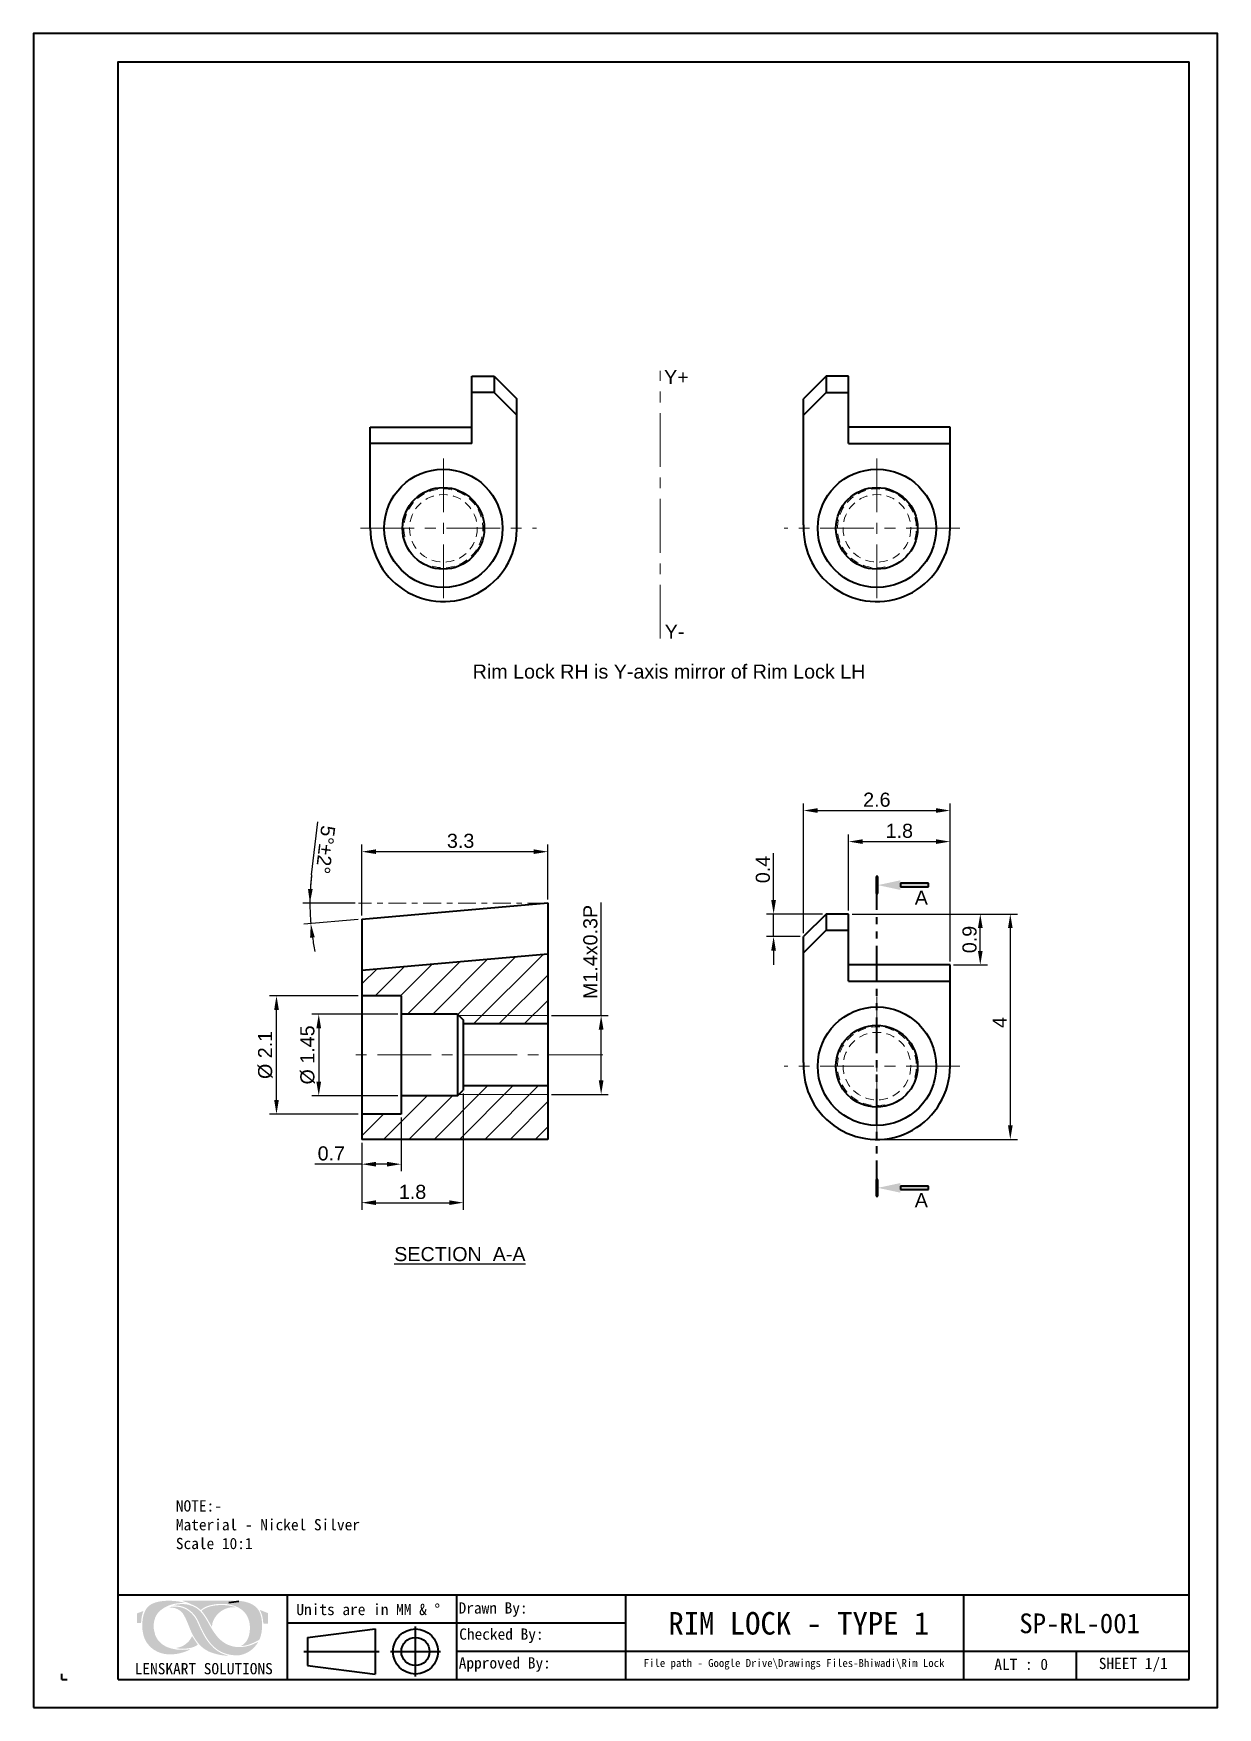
# Model space of a CAD drawing. Header units: millimetres. Extents: x 219 to 785, y 160 to 284.
# Drawn here: x 659.41 to 680.41, y 225.77 to 255.47 of the extents above; entities that cross this region are included whole.
import ezdxf
from ezdxf.enums import TextEntityAlignment as Align

# ---------------------------------------------------------------- set-up
doc = ezdxf.new("R2010")
doc.units = ezdxf.units.MM
for name, pattern in [('CENTER', [50.8, 31.75, -6.35, 6.35, -6.35]), ('HIDDEN', [0.075, 0.05, -0.025]), ('PHANTOM', [63.5, 31.75, -6.35, 6.35, -6.35, 6.35, -6.35])]:
    doc.linetypes.add(name, pattern=pattern)
doc.layers.get('0').update_dxf_attribs({"lineweight": 35})
for name, color, linetype, lineweight in [('Center line', 2, 'CENTER', 18), ('Dimension', 3, 'Continuous', 18), ('Hatch', 6, 'Continuous', 18), ('hidden line', 1, 'HIDDEN', 15), ('Section', 6, 'PHANTOM', 35), ('Text', 4, 'Continuous', 25), ('绘图层', 7, 'Continuous', 13)]:
    doc.layers.add(name, color=color, linetype=linetype, lineweight=lineweight)
doc.layers.add('图框-线条', color=7, linetype='Continuous')
doc.styles.get("Standard").update_dxf_attribs({"font": 'arial.ttf'})
doc.styles.add('宋体', font='SimSun.ttf')
doc.styles.add('样式 1', font='romant.shx')
doc.dimstyles.new('ISO-25', dxfattribs={"dimtxt": 2.5, "dimasz": 2.5, "dimexe": 1.25, "dimexo": 0.625, "dimtad": 1, "dimtxsty": 'Standard', "dimcen": 2.5, "dimadec": 0, "dimazin": 0, "dimtfac": 1, "dimtmove": 0, "dimatfit": 3, "dimfxl": 1, "dimarcsym": 0})
doc.dimstyles.new('ISO-25$0', dxfattribs={"dimtxt": 2.5, "dimasz": 2.5, "dimexe": 0.5, "dimexo": 1, "dimgap": 1, "dimtad": 0, "dimtih": 1, "dimtoh": 1, "dimdec": 1, "dimzin": 10, "dimdsep": 46, "dimlunit": 6, "dimtxsty": '样式 1', "dimcen": 0, "dimclrd": 256, "dimclre": 256, "dimclrt": 7, "dimazin": 0, "dimtfac": 1, "dimtdec": 1, "dimtofl": 0, "dimtmove": 0, "dimatfit": 0, "dimfxl": 1, "dimtolj": 1, "dimtzin": 10, "dimarcsym": 0})

msp = doc.modelspace()

# ---------------------------------------------------------------- texts
at = {"layer": 'Text'}
for s, p in [('Y+', (670.812, 249.375)), ('Y-', (670.779, 244.859)), ('Rim Lock RH is Y-axis mirror of Rim Lock LH', (670.681, 244.151)), ('A', (675.156, 240.14)), ('A', (675.156, 234.772))]:
    msp.add_text(s, height=0.25, dxfattribs=at).set_placement(p, align=Align.MIDDLE_CENTER)
at = {"layer": 'Text', "insert": (668.136, 233.941), "char_height": 0.25, "width": 4.46626, "attachment_point": 3, "line_spacing_factor": 0.9}
msp.add_mtext('{\\LSECTION  A-A}', dxfattribs=at)
at = {"layer": '绘图层', "color": 7, "linetype": 'ByBlock', "lineweight": 9, "attachment_point": 5, "style": '宋体'}
for s, insert, char_height, width in [('\\pxql;{\\fNSimSun|b0|i0|c0|p49;NOTE:-\\PMaterial - Nickel Silver\\PScale 10:1}', (663.915, 229.013), 0.2, 3.96086), ('\\pxql;{\\fNSimSun|b0|i0|c0|p49;Units are in MM & %%D}', (665.599, 227.509), 0.2, 3.05443), ('\\pxql;{\\fNSimSun|b0|i0|c0|p49;Drawn By: }', (668.476, 227.509), 0.2, 3.05443), ('\\pxqc;{\\fNSimSun|b0|i0|c0|p49;RIM LOCK - TYPE 1}', (672.983, 227.262), 0.4, 5.26635), ('{\\fNSimSun|b0|i0|c0|p49;SP-RL-001}', (677.964, 227.262), 0.35, 4.64697), ('\\pxql;{\\fNSimSun|b0|i0|c0|p49;Checked By: }', (668.105, 227.045), 0.2, 2.29015), ('\\pxql;{\\fNSimSun|b0|i0|c0|p49;Approved By:}', (668.097, 226.534), 0.2, 2.29015), ('\\pxql;{\\fNSimSun|b0|i0|c0|p49;File path - Google Drive\\\\Drawings Files-Bhiwadi\\\\Rim Lock}', (674.727, 226.538), 0.14, 8.989), ('{\\fNSimSun|b0|i0|c0|p49;ALT : 0}', (676.927, 226.537), 0.2, 1.72791), ('{\\fNSimSun|b0|i0|c0|p49;SHEET 1/1}', (678.915, 226.529), 0.2, 1.72791), ('{\\fSimSun|b0|i0|c134|p2;LENSKART SOLUTIONS}', (662.429, 226.459), 0.2, 5.89745)]:
    msp.add_mtext(s, dxfattribs=dict(at, insert=insert, char_height=char_height, width=width))

# ---------------------------------------------------------------- blocks, each defined once
blk = doc.blocks.new('*D96')
at = {"layer": 'Defpoints', "color": 0, "transparency": 16777216}
for p in [(673.867, 239.849), (674.365, 235.85), (676.734, 235.85)]:
    blk.add_point(p, dxfattribs=at)
at = {"layer": 'Dimension', "color": 0, "lineweight": -2, "transparency": 16777216}
for p, q in [((673.929, 239.849), (676.859, 239.849)), ((676.734, 239.599), (676.734, 236.1)), ((674.428, 235.85), (676.859, 235.85))]:
    blk.add_line(p, q, dxfattribs=at)
at = {"layer": 'Dimension', "color": 0, "transparency": 16777216}
for points in [[(676.693, 239.599), (676.776, 239.599), (676.734, 239.849)], [(676.693, 236.1), (676.776, 236.1), (676.734, 235.85)]]:
    blk.add_solid(points, dxfattribs=at)
at = {"layer": 'Dimension', "color": 0, "transparency": 16777216, "insert": (676.422, 237.925), "char_height": 0.25, "attachment_point": 2, "rotation": 90}
blk.add_mtext('4', dxfattribs=at)
blk = doc.blocks.new('*D107')
at = {"layer": 'Defpoints', "color": 0, "transparency": 16777216}
for p in [(668.532, 238.049), (669.477, 238.049), (668.532, 236.649)]:
    blk.add_point(p, dxfattribs=at)
at = {"layer": 'Dimension', "color": 0, "lineweight": -2, "transparency": 16777216}
for p, q in [((669.477, 238.049), (669.477, 240.053)), ((668.594, 238.049), (669.602, 238.049)), ((669.477, 236.899), (669.477, 237.799)), ((668.594, 236.649), (669.602, 236.649))]:
    blk.add_line(p, q, dxfattribs=at)
at = {"layer": 'Dimension', "color": 0, "transparency": 16777216}
for points in [[(669.435, 237.799), (669.519, 237.799), (669.477, 238.049)], [(669.435, 236.899), (669.519, 236.899), (669.477, 236.649)]]:
    blk.add_solid(points, dxfattribs=at)
at = {"layer": 'Dimension', "color": 0, "transparency": 16777216, "insert": (669.287, 239.176), "char_height": 0.25, "attachment_point": 5, "rotation": 90}
blk.add_mtext('M1.4x0.3P', dxfattribs=at)
blk = doc.blocks.new('*D144')
at = {"layer": 'Defpoints', "color": 0, "transparency": 16777216}
for p in [(665.232, 240.955), (668.532, 240.044), (665.232, 239.759)]:
    blk.add_point(p, dxfattribs=at)
at = {"layer": 'Dimension', "color": 0, "lineweight": -2, "transparency": 16777216}
for p, q in [((665.232, 239.822), (665.232, 241.08)), ((668.282, 240.955), (665.482, 240.955)), ((668.532, 240.107), (668.532, 241.08))]:
    blk.add_line(p, q, dxfattribs=at)
at = {"layer": 'Dimension', "color": 0, "transparency": 16777216}
for points in [[(665.482, 240.997), (665.482, 240.914), (665.232, 240.955)], [(668.282, 240.997), (668.282, 240.914), (668.532, 240.955)]]:
    blk.add_solid(points, dxfattribs=at)
at = {"layer": 'Dimension', "color": 0, "transparency": 16777216, "insert": (666.985, 241.273), "char_height": 0.25, "attachment_point": 2}
blk.add_mtext('3.3', dxfattribs=at)
blk = doc.blocks.new('*D145')
at = {"layer": 'Defpoints', "color": 0, "transparency": 16777216}
for p in [(668.232, 239.549), (668.232, 239.549), (668.232, 239.549), (665.232, 239.286), (665.232, 239.286)]:
    blk.add_point(p, dxfattribs=at)
blk = doc.blocks.new('*D177')
at = {"layer": 'Defpoints', "color": 0, "transparency": 16777216}
for p in [(665.176, 240.044), (668.491, 240.044), (668.532, 240.048), (664.319, 239.801), (665.232, 239.759)]:
    blk.add_point(p, dxfattribs=at)
at = {"layer": 'Dimension', "color": 0, "lineweight": -2, "transparency": 16777216}
for p, q in [((664.342, 240.543), (664.455, 241.483)), ((665.113, 240.044), (664.187, 240.044)), ((665.169, 239.754), (664.203, 239.669))]:
    blk.add_line(p, q, dxfattribs=at)
for start, end in [(173.1407, 180), (173.1438, 176.5719), (180, 185), (188.4281, 191.8562)]:
    blk.add_arc((668.491, 240.044), 4.179, start, end, dxfattribs=at)
at = {"layer": 'Dimension', "color": 0, "transparency": 16777216}
for points in [[(664.361, 240.293), (664.277, 240.295), (664.312, 240.044)], [(664.315, 239.427), (664.398, 239.437), (664.328, 239.68)]]:
    blk.add_solid(points, dxfattribs=at)
at = {"layer": 'Dimension', "color": 0, "transparency": 16777216, "insert": (664.587, 240.991), "char_height": 0.25, "attachment_point": 5, "rotation": 263.1407}
blk.add_mtext('5°±2°', dxfattribs=at)
blk = doc.blocks.new('*D178')
at = {"layer": 'Defpoints', "color": 0, "transparency": 16777216}
for p in [(663.719, 238.399), (665.232, 238.399), (665.232, 236.299)]:
    blk.add_point(p, dxfattribs=at)
at = {"layer": 'Dimension', "color": 0, "lineweight": -2, "transparency": 16777216}
for p, q in [((665.169, 238.399), (663.594, 238.399)), ((663.719, 236.549), (663.719, 238.149)), ((665.169, 236.299), (663.594, 236.299))]:
    blk.add_line(p, q, dxfattribs=at)
at = {"layer": 'Dimension', "color": 0, "transparency": 16777216}
for points in [[(663.678, 238.149), (663.761, 238.149), (663.719, 238.399)], [(663.678, 236.549), (663.761, 236.549), (663.719, 236.299)]]:
    blk.add_solid(points, dxfattribs=at)
at = {"layer": 'Dimension', "color": 0, "transparency": 16777216, "insert": (663.522, 237.349), "char_height": 0.25, "attachment_point": 5, "rotation": 90}
blk.add_mtext('%%c 2.1', dxfattribs=at)
blk = doc.blocks.new('*D179')
at = {"layer": 'Defpoints', "color": 0, "transparency": 16777216}
for p in [(665.932, 236.299), (665.232, 235.85), (665.232, 235.411)]:
    blk.add_point(p, dxfattribs=at)
at = {"layer": 'Dimension', "color": 0, "lineweight": -2, "transparency": 16777216}
for p, q in [((665.932, 236.237), (665.932, 235.286)), ((665.232, 235.788), (665.232, 235.286)), ((665.232, 235.411), (664.402, 235.411)), ((665.682, 235.411), (665.482, 235.411))]:
    blk.add_line(p, q, dxfattribs=at)
at = {"layer": 'Dimension', "color": 0, "transparency": 16777216}
for points in [[(665.482, 235.452), (665.482, 235.369), (665.232, 235.411)], [(665.682, 235.452), (665.682, 235.369), (665.932, 235.411)]]:
    blk.add_solid(points, dxfattribs=at)
at = {"layer": 'Dimension', "color": 0, "transparency": 16777216, "insert": (664.692, 235.601), "char_height": 0.25, "attachment_point": 5}
blk.add_mtext('0.7', dxfattribs=at)
blk = doc.blocks.new('*D180')
at = {"layer": 'Defpoints', "color": 0, "transparency": 16777216}
for p in [(665.932, 238.074), (664.469, 236.624), (665.932, 236.624)]:
    blk.add_point(p, dxfattribs=at)
at = {"layer": 'Dimension', "color": 0, "lineweight": -2, "transparency": 16777216}
for p, q in [((665.869, 238.074), (664.344, 238.074)), ((664.469, 237.824), (664.469, 236.874)), ((665.869, 236.624), (664.344, 236.624))]:
    blk.add_line(p, q, dxfattribs=at)
at = {"layer": 'Dimension', "color": 0, "transparency": 16777216}
for points in [[(664.427, 237.824), (664.51, 237.824), (664.469, 238.074)], [(664.427, 236.874), (664.51, 236.874), (664.469, 236.624)]]:
    blk.add_solid(points, dxfattribs=at)
at = {"layer": 'Dimension', "color": 0, "transparency": 16777216, "insert": (664.271, 237.349), "char_height": 0.25, "attachment_point": 5, "rotation": 90}
blk.add_mtext('%%c 1.45', dxfattribs=at)
blk = doc.blocks.new('*D181')
at = {"layer": 'Defpoints', "color": 0, "transparency": 16777216}
for p in [(667.032, 236.724), (665.232, 235.85), (667.032, 234.728)]:
    blk.add_point(p, dxfattribs=at)
at = {"layer": 'Dimension', "color": 0, "lineweight": -2, "transparency": 16777216}
for p, q in [((667.032, 236.662), (667.032, 234.603)), ((665.232, 235.788), (665.232, 234.603)), ((665.482, 234.728), (666.782, 234.728))]:
    blk.add_line(p, q, dxfattribs=at)
at = {"layer": 'Dimension', "color": 0, "transparency": 16777216}
for points in [[(665.482, 234.77), (665.482, 234.686), (665.232, 234.728)], [(666.782, 234.77), (666.782, 234.686), (667.032, 234.728)]]:
    blk.add_solid(points, dxfattribs=at)
at = {"layer": 'Dimension', "color": 0, "transparency": 16777216, "insert": (666.132, 234.918), "char_height": 0.25, "attachment_point": 5}
blk.add_mtext('1.8', dxfattribs=at)
blk = doc.blocks.new('*D182')
at = {"layer": 'Defpoints', "color": 0, "transparency": 16777216}
for p in [(675.666, 241.134), (673.867, 239.849), (675.666, 238.946)]:
    blk.add_point(p, dxfattribs=at)
at = {"layer": 'Dimension', "color": 0, "lineweight": -2, "transparency": 16777216}
for p, q in [((673.867, 239.911), (673.867, 241.259)), ((675.666, 239.008), (675.666, 241.259)), ((674.117, 241.134), (675.416, 241.134))]:
    blk.add_line(p, q, dxfattribs=at)
at = {"layer": 'Dimension', "color": 0, "transparency": 16777216}
for points in [[(674.117, 241.175), (674.117, 241.092), (673.867, 241.134)], [(675.416, 241.175), (675.416, 241.092), (675.666, 241.134)]]:
    blk.add_solid(points, dxfattribs=at)
at = {"layer": 'Dimension', "color": 0, "transparency": 16777216, "insert": (674.766, 241.324), "char_height": 0.25, "attachment_point": 5}
blk.add_mtext('1.8', dxfattribs=at)
blk = doc.blocks.new('*D183')
at = {"layer": 'Defpoints', "color": 0, "transparency": 16777216}
for p in [(673.867, 239.849), (676.202, 239.849), (675.666, 238.946)]:
    blk.add_point(p, dxfattribs=at)
at = {"layer": 'Dimension', "color": 0, "lineweight": -2, "transparency": 16777216}
for p, q in [((673.929, 239.849), (676.327, 239.849)), ((676.202, 239.196), (676.202, 239.599)), ((675.728, 238.946), (676.327, 238.946))]:
    blk.add_line(p, q, dxfattribs=at)
at = {"layer": 'Dimension', "color": 0, "transparency": 16777216}
for points in [[(676.16, 239.599), (676.244, 239.599), (676.202, 239.849)], [(676.16, 239.196), (676.244, 239.196), (676.202, 238.946)]]:
    blk.add_solid(points, dxfattribs=at)
at = {"layer": 'Dimension', "color": 0, "transparency": 16777216, "insert": (676.012, 239.397), "char_height": 0.25, "attachment_point": 5, "rotation": 90}
blk.add_mtext('0.9', dxfattribs=at)
blk = doc.blocks.new('*D184')
at = {"layer": 'Defpoints', "color": 0, "transparency": 16777216}
for p in [(673.467, 239.849), (672.536, 239.449), (673.067, 239.449)]:
    blk.add_point(p, dxfattribs=at)
at = {"layer": 'Dimension', "color": 0, "lineweight": -2, "transparency": 16777216}
for p, q in [((672.536, 240.099), (672.536, 240.928)), ((673.405, 239.849), (672.411, 239.849)), ((672.536, 239.449), (672.536, 239.849)), ((673.005, 239.449), (672.411, 239.449)), ((672.536, 239.199), (672.536, 238.949))]:
    blk.add_line(p, q, dxfattribs=at)
at = {"layer": 'Dimension', "color": 0, "transparency": 16777216}
for points in [[(672.494, 240.099), (672.578, 240.099), (672.536, 239.849)], [(672.494, 239.199), (672.578, 239.199), (672.536, 239.449)]]:
    blk.add_solid(points, dxfattribs=at)
at = {"layer": 'Dimension', "color": 0, "transparency": 16777216, "insert": (672.346, 240.639), "char_height": 0.25, "attachment_point": 5, "rotation": 90}
blk.add_mtext('0.4', dxfattribs=at)
blk = doc.blocks.new('*D185')
at = {"layer": 'Defpoints', "color": 0, "transparency": 16777216}
for p in [(675.666, 241.685), (673.067, 239.449), (675.666, 238.946)]:
    blk.add_point(p, dxfattribs=at)
at = {"layer": 'Dimension', "color": 0, "lineweight": -2, "transparency": 16777216}
for p, q in [((673.067, 239.511), (673.067, 241.81)), ((675.666, 239.008), (675.666, 241.81)), ((673.317, 241.685), (675.416, 241.685))]:
    blk.add_line(p, q, dxfattribs=at)
at = {"layer": 'Dimension', "color": 0, "transparency": 16777216}
for points in [[(673.317, 241.727), (673.317, 241.644), (673.067, 241.685)], [(675.416, 241.727), (675.416, 241.644), (675.666, 241.685)]]:
    blk.add_solid(points, dxfattribs=at)
at = {"layer": 'Dimension', "color": 0, "transparency": 16777216, "insert": (674.367, 241.876), "char_height": 0.25, "attachment_point": 5}
blk.add_mtext('2.6', dxfattribs=at)
blk = doc.blocks.new('_FILLED')
at = {"color": 0, "linetype": 'ByBlock'}
blk.add_solid([(0, 0), (-1, 0.214), (-1, -0.214)], dxfattribs=at)
blk = doc.blocks.new('section arrow')
at = {"layer": 'Section'}
h = blk.add_hatch(color=256, dxfattribs=at)
h.dxf.hatch_style = 1
h.paths.add_polyline_path([(6987.516, 2336.116), (6987.516, 2336.053), (6988.016, 2336.053), (6988.016, 2336.116)])
h.paths.add_polyline_path([(6988.416, 2335.935), (6988.448, 2335.935), (6988.448, 2336.235), (6988.416, 2336.235)])
for points in [[(6988.448, 2335.935), (6988.448, 2336.235), (6988.416, 2336.235), (6988.416, 2335.935)], [(6988.016, 2336.116), (6987.516, 2336.116), (6987.516, 2336.053), (6988.016, 2336.053)]]:
    blk.add_lwpolyline(points, close=True, dxfattribs=at)
at = {"layer": 'Section', "xscale": 0.4, "yscale": 0.4, "zscale": 0.4}
blk.add_blockref('_FILLED', (6988.416, 2336.085), dxfattribs=at)

# ---------------------------------------------------------------- dimensions: what is measured, and where the dimension line sits
at = {"layer": 'Dimension'}
for base, p1, p2, override, picture, middle in [((675.666, 241.685), (673.067, 239.449), (675.666, 238.946), {"dimscale": 0.1, "dimexe": 1.25, "dimexo": 0.625, "dimgap": 0.625, "dimtad": 1, "dimtih": 0, "dimtoh": 0, "dimdec": 2, "dimzin": 8, "dimlunit": 2, "dimtxsty": 'Standard', "dimcen": 2.5, "dimclrd": 0, "dimclre": 0, "dimclrt": 0, "dimadec": 0, "dimtdec": 2, "dimtofl": 1, "dimatfit": 3, "dimtolj": 0, "dimtzin": 8}, '*D185', (674.367, 241.876)), ((675.666, 241.134), (673.867, 239.849), (675.666, 238.946), {"dimscale": 0.1, "dimexe": 1.25, "dimexo": 0.625, "dimgap": 0.625, "dimtad": 1, "dimtih": 0, "dimtoh": 0, "dimdec": 2, "dimzin": 8, "dimlunit": 2, "dimtxsty": 'Standard', "dimcen": 2.5, "dimclrd": 0, "dimclre": 0, "dimclrt": 0, "dimadec": 0, "dimtdec": 2, "dimtofl": 1, "dimatfit": 3, "dimtolj": 0, "dimtzin": 8}, '*D182', (674.766, 241.324)), ((667.032, 234.728), (665.232, 235.85), (667.032, 236.724), {"dimscale": 0.1, "dimexe": 1.25, "dimexo": 0.625, "dimgap": 0.625, "dimtad": 1, "dimtih": 0, "dimtoh": 0, "dimzin": 8, "dimlunit": 2, "dimpost": '<>', "dimtxsty": 'Standard', "dimcen": 2.5, "dimclrd": 0, "dimclre": 0, "dimclrt": 0, "dimadec": 0, "dimtdec": 2, "dimtofl": 1, "dimatfit": 3, "dimtolj": 0, "dimtzin": 8}, '*D181', (666.132, 234.918))]:
    dim = msp.add_linear_dim(base=base, p1=p1, p2=p2, dimstyle='ISO-25$0', override=override, dxfattribs=at)
    dim.commit()
    dim.dimension.update_dxf_attribs({"geometry": picture, "text_midpoint": middle})
for base, line1, line2, override, picture, middle in [((664.319, 239.801), ((665.232, 239.759), (668.532, 240.048)), ((668.491, 240.044), (665.176, 240.044)), {"dimscale": 0.1, "dimgap": 0.625, "dimdec": 1, "dimdsep": 46, "dimtol": 1, "dimlim": 0, "dimtp": 2, "dimtm": 2}, '*D177', (664.587, 240.991)), ((665.232, 239.286), ((668.232, 239.549), (668.232, 239.549)), ((665.232, 239.286), (668.232, 239.549)), {"dimscale": 0.1, "dimdsep": 46, "dimpost": '- (2PLS)'}, '*D145', (665.232, 239.286))]:
    dim = msp.add_angular_dim_2l(base=base, line1=line1, line2=line2, dimstyle='ISO-25', override=override, dxfattribs=at)
    dim.commit()
    dim.dimension.update_dxf_attribs({"geometry": picture, "text_midpoint": middle})
for base, p1, p2, angle, dimstyle, override, picture, middle in [((665.232, 240.955), (668.532, 240.044), (665.232, 239.759), 180, 'ISO-25', {"dimscale": 0.1, "dimdec": 1, "dimdsep": 46}, '*D144', (666.985, 240.955)), ((672.536, 239.449), (673.467, 239.849), (673.067, 239.449), 90, 'ISO-25$0', {"dimscale": 0.1, "dimexe": 1.25, "dimexo": 0.625, "dimgap": 0.625, "dimtad": 1, "dimtih": 0, "dimtoh": 0, "dimdec": 2, "dimzin": 8, "dimlunit": 2, "dimtxsty": 'Standard', "dimcen": 2.5, "dimclrd": 0, "dimclre": 0, "dimclrt": 0, "dimadec": 0, "dimtdec": 2, "dimtofl": 1, "dimatfit": 3, "dimtolj": 0, "dimtzin": 8}, '*D184', (672.536, 240.639)), ((676.734, 235.85), (673.867, 239.849), (674.365, 235.85), 270, 'ISO-25', {"dimscale": 0.1, "dimdsep": 46}, '*D96', (676.734, 237.925)), ((676.202, 239.849), (675.666, 238.946), (673.867, 239.849), 90, 'ISO-25$0', {"dimscale": 0.1, "dimexe": 1.25, "dimexo": 0.625, "dimgap": 0.625, "dimtad": 1, "dimtih": 0, "dimtoh": 0, "dimdec": 2, "dimzin": 8, "dimlunit": 2, "dimtxsty": 'Standard', "dimcen": 2.5, "dimclrd": 0, "dimclre": 0, "dimclrt": 0, "dimadec": 0, "dimtdec": 2, "dimtofl": 1, "dimatfit": 3, "dimtolj": 0, "dimtzin": 8}, '*D183', (676.202, 239.397)), ((663.719, 238.399), (665.232, 236.299), (665.232, 238.399), 270, 'ISO-25$0', {"dimscale": 0.1, "dimexe": 1.25, "dimexo": 0.625, "dimgap": 0.625, "dimtad": 1, "dimtih": 0, "dimtoh": 0, "dimzin": 8, "dimlunit": 2, "dimpost": '%%c <>', "dimtxsty": 'Standard', "dimcen": 2.5, "dimclrd": 0, "dimclre": 0, "dimclrt": 0, "dimadec": 0, "dimtdec": 2, "dimtofl": 1, "dimatfit": 3, "dimtolj": 0, "dimtzin": 8}, '*D178', (663.719, 237.349)), ((664.469, 236.624), (665.932, 238.074), (665.932, 236.624), 90, 'ISO-25$0', {"dimscale": 0.1, "dimexe": 1.25, "dimexo": 0.625, "dimgap": 0.625, "dimtad": 1, "dimtih": 0, "dimtoh": 0, "dimdec": 2, "dimzin": 8, "dimlunit": 2, "dimpost": '%%c <>', "dimtxsty": 'Standard', "dimcen": 2.5, "dimclrd": 0, "dimclre": 0, "dimclrt": 0, "dimadec": 0, "dimtdec": 2, "dimtofl": 1, "dimatfit": 3, "dimtolj": 0, "dimtzin": 8}, '*D180', (664.469, 237.349)), ((665.232, 235.411), (665.932, 236.299), (665.232, 235.85), 180, 'ISO-25$0', {"dimscale": 0.1, "dimexe": 1.25, "dimexo": 0.625, "dimgap": 0.625, "dimtad": 1, "dimtih": 0, "dimtoh": 0, "dimzin": 8, "dimlunit": 2, "dimpost": '<>', "dimtxsty": 'Standard', "dimcen": 2.5, "dimclrd": 0, "dimclre": 0, "dimclrt": 0, "dimadec": 0, "dimtdec": 2, "dimtofl": 1, "dimatfit": 3, "dimtolj": 0, "dimtzin": 8}, '*D179', (664.692, 235.411))]:
    dim = msp.add_linear_dim(base=base, p1=p1, p2=p2, angle=angle, dimstyle=dimstyle, override=override, dxfattribs=at)
    dim.commit()
    dim.dimension.update_dxf_attribs({"geometry": picture, "text_midpoint": middle, "dimtype": 160})
dim = msp.add_linear_dim(base=(669.477, 238.049), p1=(668.532, 236.649), p2=(668.532, 238.049), angle=270, dimstyle='ISO-25', override={"dimscale": 0.1, "dimdsep": 46, "dimpost": 'M<>x0.3P'}, dxfattribs=at)
dim.commit()
dim.dimension.update_dxf_attribs({"geometry": '*D107', "text_midpoint": (669.287, 239.176)})

# ---------------------------------------------------------------- hatches: boundary and pattern name
at = {"layer": 'Hatch'}
h = msp.add_hatch(dxfattribs=at)
h.set_pattern_fill('ANSI31', color=256, scale=0.1)
h.set_pattern_definition([(45, (-7.12355, 0), (-0.2245064, 0.2245064), [])])
h.paths.add_polyline_path([(668.532, 239.144), (665.232, 238.856), (665.232, 238.399), (665.932, 238.399), (665.932, 238.074), (666.932, 238.074), (666.957, 238.049), (668.532, 238.049)])
h.paths.add_polyline_path([(668.532, 236.649), (666.957, 236.649), (666.932, 236.624), (665.932, 236.624), (665.932, 236.299), (665.232, 236.299), (665.232, 235.85), (668.532, 235.85)])
h.paths.add_polyline_path([(668.532, 236.799), (667.032, 236.799), (667.032, 236.724), (666.957, 236.649), (668.532, 236.649)])
h.paths.add_polyline_path([(668.532, 238.049), (666.957, 238.049), (667.032, 237.974), (667.032, 237.899), (668.532, 237.899)])
at = {"layer": '图框-线条', "lineweight": 0, "ltscale": 0.1}
h = msp.add_hatch(color=252, dxfattribs=at)
edge = h.paths.add_edge_path()
edge.add_spline(control_points=[(661.245, 227.441), (661.245, 227.441), (661.245, 227.269), (661.245, 227.269), (661.245, 227.269), (661.245, 227.269), (661.316, 227.269), (661.316, 227.269), (661.316, 227.269), (661.321, 227.31), (661.322, 227.344), (661.33, 227.384), (661.33, 227.384), (661.337, 227.419), (661.347, 227.454), (661.36, 227.485), (661.36, 227.485), (661.36, 227.485), (661.245, 227.441), (661.245, 227.441)], knot_values=[0, 0, 0, 0, 0.166667, 0.166667, 0.166667, 0.166667, 0.333333, 0.333333, 0.333333, 0.333333, 0.5, 0.5, 0.5, 0.5, 0.666667, 0.666667, 0.666667, 0.666667, 1, 1, 1, 1], degree=3, periodic=0)
edge = h.paths.add_edge_path()
edge.add_spline(control_points=[(663.485, 227.262), (663.485, 227.262), (663.566, 227.261), (663.566, 227.261), (663.566, 227.261), (663.566, 227.261), (663.566, 227.447), (663.566, 227.447), (663.566, 227.447), (663.566, 227.447), (663.425, 227.503), (663.425, 227.503), (663.425, 227.503), (663.439, 227.467), (663.455, 227.441), (663.466, 227.396), (663.466, 227.396), (663.478, 227.351), (663.481, 227.311), (663.485, 227.262)], knot_values=[0, 0, 0, 0, 0.166667, 0.166667, 0.166667, 0.166667, 0.333333, 0.333333, 0.333333, 0.333333, 0.5, 0.5, 0.5, 0.5, 0.666667, 0.666667, 0.666667, 0.666667, 1, 1, 1, 1], degree=3, periodic=0)
edge = h.paths.add_edge_path(flags=17)
edge.add_spline(control_points=[(661.937, 226.828), (661.95, 226.817), (662.032, 226.815), (662.047, 226.815), (662.047, 226.815), (662.135, 226.812), (662.267, 226.834), (662.324, 226.889), (662.324, 226.889), (662.319, 226.897), (662.316, 226.901), (662.31, 226.907), (662.31, 226.907), (662.31, 226.907), (662.223, 227.036), (662.223, 227.036), (662.223, 227.036), (662.202, 227.01), (662.193, 226.961), (662.113, 226.899), (662.113, 226.899), (662.066, 226.863), (662.01, 226.838), (661.937, 226.828)], knot_values=[0, 0, 0, 0, 0.142857, 0.142857, 0.142857, 0.142857, 0.285714, 0.285714, 0.285714, 0.285714, 0.428571, 0.428571, 0.428571, 0.428571, 0.571429, 0.571429, 0.571429, 0.571429, 0.714286, 0.714286, 0.714286, 0.714286, 1, 1, 1, 1], degree=3, periodic=0)
edge = h.paths.add_edge_path(flags=17)
edge.add_spline(control_points=[(662.392, 227.485), (662.397, 227.477), (662.398, 227.478), (662.404, 227.471), (662.404, 227.471), (662.469, 227.397), (662.562, 227.217), (662.574, 227.205), (662.574, 227.205), (662.58, 227.355), (662.705, 227.486), (662.829, 227.529), (662.829, 227.529), (662.893, 227.552), (662.928, 227.552), (663.001, 227.546), (663.001, 227.546), (662.977, 227.565), (662.876, 227.581), (662.851, 227.584), (662.851, 227.584), (662.729, 227.598), (662.554, 227.587), (662.446, 227.526), (662.446, 227.526), (662.429, 227.517), (662.398, 227.497), (662.392, 227.485)], knot_values=[0, 0, 0, 0, 0.125, 0.125, 0.125, 0.125, 0.25, 0.25, 0.25, 0.25, 0.375, 0.375, 0.375, 0.375, 0.5, 0.5, 0.5, 0.5, 0.625, 0.625, 0.625, 0.625, 0.75, 0.75, 0.75, 0.75, 1, 1, 1, 1], degree=3, periodic=0)
edge = h.paths.add_edge_path()
edge.add_spline(control_points=[(662.334, 227.25), (662.293, 227.342), (662.28, 227.367), (662.216, 227.436), (662.216, 227.436), (662.129, 227.53), (661.994, 227.577), (661.862, 227.559), (661.862, 227.559), (661.853, 227.558), (661.845, 227.557), (661.837, 227.555), (661.837, 227.555), (661.837, 227.555), (661.814, 227.548), (661.814, 227.548), (661.814, 227.548), (661.89, 227.544), (661.95, 227.533), (662.001, 227.495), (662.001, 227.495), (662.052, 227.457), (662.071, 227.426), (662.104, 227.36), (662.104, 227.36), (662.156, 227.252), (662.192, 227.131), (662.251, 227.03), (662.251, 227.03), (662.314, 226.924), (662.376, 226.846), (662.482, 226.784), (662.482, 226.784), (662.567, 226.734), (662.746, 226.687), (662.865, 226.692), (662.865, 226.692), (662.852, 226.698), (662.834, 226.701), (662.818, 226.705), (662.818, 226.705), (662.597, 226.773), (662.469, 226.961), (662.372, 227.166), (662.372, 227.166), (662.359, 227.194), (662.346, 227.222), (662.334, 227.25)], knot_values=[0, 0, 0, 0, 0.076923, 0.076923, 0.076923, 0.076923, 0.153846, 0.153846, 0.153846, 0.153846, 0.230769, 0.230769, 0.230769, 0.230769, 0.307692, 0.307692, 0.307692, 0.307692, 0.384615, 0.384615, 0.384615, 0.384615, 0.461538, 0.461538, 0.461538, 0.461538, 0.538462, 0.538462, 0.538462, 0.538462, 0.615385, 0.615385, 0.615385, 0.615385, 0.692308, 0.692308, 0.692308, 0.692308, 0.769231, 0.769231, 0.769231, 0.769231, 0.846154, 0.846154, 0.846154, 0.846154, 1, 1, 1, 1], degree=3, periodic=0)
edge = h.paths.add_edge_path()
edge.add_spline(control_points=[(663.396, 226.935), (663.393, 226.935), (663.311, 226.896), (663.294, 226.89), (663.294, 226.89), (663.259, 226.876), (663.217, 226.863), (663.178, 226.855), (663.178, 226.855), (663.08, 226.837), (663.009, 226.837), (662.916, 226.864), (662.916, 226.864), (662.757, 226.91), (662.665, 227.021), (662.59, 227.137), (662.59, 227.137), (662.458, 227.343), (662.404, 227.542), (662.15, 227.596), (662.15, 227.596), (662.107, 227.605), (662.055, 227.609), (662.01, 227.605), (662.01, 227.605), (661.98, 227.603), (661.908, 227.596), (661.886, 227.583), (661.886, 227.583), (661.998, 227.585), (662.086, 227.563), (662.165, 227.506), (662.165, 227.506), (662.331, 227.388), (662.336, 227.263), (662.422, 227.109), (662.422, 227.109), (662.464, 227.035), (662.494, 226.978), (662.551, 226.911), (662.551, 226.911), (662.67, 226.772), (662.796, 226.71), (662.99, 226.696), (662.99, 226.696), (663.084, 226.689), (663.178, 226.73), (663.24, 226.769), (663.24, 226.769), (663.283, 226.796), (663.316, 226.83), (663.348, 226.867), (663.348, 226.867), (663.365, 226.886), (663.383, 226.914), (663.396, 226.935)], knot_values=[0, 0, 0, 0, 0.066667, 0.066667, 0.066667, 0.066667, 0.133333, 0.133333, 0.133333, 0.133333, 0.2, 0.2, 0.2, 0.2, 0.266667, 0.266667, 0.266667, 0.266667, 0.333333, 0.333333, 0.333333, 0.333333, 0.4, 0.4, 0.4, 0.4, 0.466667, 0.466667, 0.466667, 0.466667, 0.533333, 0.533333, 0.533333, 0.533333, 0.6, 0.6, 0.6, 0.6, 0.666667, 0.666667, 0.666667, 0.666667, 0.733333, 0.733333, 0.733333, 0.733333, 0.8, 0.8, 0.8, 0.8, 0.866667, 0.866667, 0.866667, 0.866667, 1, 1, 1, 1], degree=3, periodic=0)
edge = h.paths.add_edge_path()
edge.add_spline(control_points=[(662.376, 227.501), (662.432, 227.545), (662.449, 227.559), (662.531, 227.582), (662.531, 227.582), (662.718, 227.634), (662.959, 227.62), (663.106, 227.505), (663.106, 227.505), (663.186, 227.442), (663.251, 227.331), (663.248, 227.177), (663.248, 227.177), (663.245, 227.062), (663.217, 226.952), (663.126, 226.886), (663.126, 226.886), (663.12, 226.881), (663.096, 226.866), (663.09, 226.864), (663.09, 226.864), (663.179, 226.859), (663.318, 226.919), (663.392, 226.961), (663.392, 226.961), (663.419, 226.976), (663.417, 226.974), (663.428, 227.006), (663.428, 227.006), (663.475, 227.132), (663.476, 227.307), (663.434, 227.43), (663.434, 227.43), (663.414, 227.486), (663.393, 227.516), (663.356, 227.552), (663.356, 227.552), (663.28, 227.629), (663.129, 227.664), (663.02, 227.664), (663.02, 227.664), (662.698, 227.664), (662.367, 227.667), (662.046, 227.664), (662.046, 227.664), (662.069, 227.654), (662.111, 227.644), (662.138, 227.634), (662.138, 227.634), (662.165, 227.624), (662.283, 227.569), (662.306, 227.555), (662.306, 227.555), (662.338, 227.535), (662.371, 227.505), (662.376, 227.501)], knot_values=[0, 0, 0, 0, 0.066667, 0.066667, 0.066667, 0.066667, 0.133333, 0.133333, 0.133333, 0.133333, 0.2, 0.2, 0.2, 0.2, 0.266667, 0.266667, 0.266667, 0.266667, 0.333333, 0.333333, 0.333333, 0.333333, 0.4, 0.4, 0.4, 0.4, 0.466667, 0.466667, 0.466667, 0.466667, 0.533333, 0.533333, 0.533333, 0.533333, 0.6, 0.6, 0.6, 0.6, 0.666667, 0.666667, 0.666667, 0.666667, 0.733333, 0.733333, 0.733333, 0.733333, 0.8, 0.8, 0.8, 0.8, 0.866667, 0.866667, 0.866667, 0.866667, 1, 1, 1, 1], degree=3, periodic=0)
edge = h.paths.add_edge_path()
edge.add_spline(control_points=[(662.198, 226.806), (662.184, 226.807), (662.158, 226.801), (662.142, 226.799), (662.142, 226.799), (661.885, 226.775), (661.581, 226.843), (661.544, 227.157), (661.544, 227.157), (661.527, 227.304), (661.573, 227.436), (661.69, 227.517), (661.69, 227.517), (661.808, 227.598), (661.925, 227.629), (662.098, 227.625), (662.098, 227.625), (662.098, 227.625), (662.029, 227.644), (662.029, 227.644), (662.029, 227.644), (661.876, 227.677), (661.647, 227.678), (661.512, 227.611), (661.512, 227.611), (661.436, 227.573), (661.394, 227.516), (661.364, 227.421), (661.364, 227.421), (661.315, 227.259), (661.329, 227.009), (661.451, 226.881), (661.451, 226.881), (661.466, 226.865), (661.474, 226.853), (661.492, 226.838), (661.492, 226.838), (661.511, 226.823), (661.515, 226.818), (661.539, 226.801), (661.539, 226.801), (661.697, 226.689), (661.902, 226.696), (662.082, 226.756), (662.082, 226.756), (662.103, 226.763), (662.124, 226.771), (662.143, 226.78), (662.143, 226.78), (662.155, 226.785), (662.191, 226.804), (662.198, 226.806)], knot_values=[0, 0, 0, 0, 0.071429, 0.071429, 0.071429, 0.071429, 0.142857, 0.142857, 0.142857, 0.142857, 0.214286, 0.214286, 0.214286, 0.214286, 0.285714, 0.285714, 0.285714, 0.285714, 0.357143, 0.357143, 0.357143, 0.357143, 0.428571, 0.428571, 0.428571, 0.428571, 0.5, 0.5, 0.5, 0.5, 0.571429, 0.571429, 0.571429, 0.571429, 0.642857, 0.642857, 0.642857, 0.642857, 0.714286, 0.714286, 0.714286, 0.714286, 0.785714, 0.785714, 0.785714, 0.785714, 0.857143, 0.857143, 0.857143, 0.857143, 1, 1, 1, 1], degree=3, periodic=0)

# ---------------------------------------------------------------- linework, layer by layer
for p, q in [((679.909, 226.271), (679.909, 254.971)), ((667.182, 248.198), (667.182, 249.39)), ((667.182, 249.39), (667.581, 249.39)), ((667.581, 249.39), (667.981, 248.99)), ((667.581, 249.39), (667.581, 249.102)), ((673.467, 249.39), (673.067, 248.99)), ((673.867, 249.39), (673.467, 249.39)), ((673.467, 249.39), (673.467, 249.102)), ((673.867, 248.198), (673.867, 249.39)), ((667.581, 249.102), (667.182, 249.102)), ((667.581, 249.102), (667.981, 248.702)), ((667.981, 246.755), (667.981, 248.99)), ((673.467, 249.102), (673.067, 248.702)), ((673.067, 246.755), (673.067, 248.99)), ((673.467, 249.102), (673.867, 249.102)), ((665.383, 246.692), (665.383, 248.487)), ((665.383, 248.487), (667.182, 248.487)), ((675.666, 248.487), (673.867, 248.487)), ((675.666, 246.692), (675.666, 248.487)), ((667.182, 248.198), (665.383, 248.198)), ((673.867, 248.198), (675.666, 248.198)), ((665.232, 239.759), (668.532, 240.048)), ((668.532, 240.048), (668.532, 235.85)), ((665.232, 239.759), (665.232, 235.85)), ((673.467, 239.849), (673.067, 239.449)), ((673.867, 239.849), (673.467, 239.849)), ((673.467, 239.849), (673.467, 239.56)), ((673.867, 238.657), (673.867, 239.849)), ((673.467, 239.56), (673.067, 239.16)), ((673.067, 237.214), (673.067, 239.449)), ((673.467, 239.56), (673.867, 239.56)), ((665.232, 238.856), (668.532, 239.144)), ((675.666, 238.946), (673.867, 238.946)), ((675.666, 237.15), (675.666, 238.946)), ((673.867, 238.657), (675.666, 238.657)), ((665.932, 238.399), (665.232, 238.399)), ((665.932, 238.399), (665.932, 236.299)), ((666.932, 238.074), (665.932, 238.074)), ((666.932, 238.074), (666.932, 236.624)), ((666.932, 238.074), (667.032, 237.974)), ((667.032, 237.974), (667.032, 236.724)), ((668.532, 237.899), (667.032, 237.899)), ((666.932, 236.624), (667.032, 236.724)), ((668.532, 236.799), (667.032, 236.799)), ((666.932, 236.624), (665.932, 236.624)), ((665.932, 236.299), (665.232, 236.299)), ((668.532, 235.85), (665.232, 235.85)), ((660.909, 227.771), (679.909, 227.771)), ((663.909, 227.771), (663.909, 226.271)), ((666.909, 227.771), (666.909, 226.271)), ((669.909, 227.771), (669.909, 226.771)), ((675.909, 226.271), (675.909, 227.771)), ((663.909, 227.271), (669.909, 227.271)), ((666.184, 226.321), (666.184, 227.21)), ((664.269, 227.015), (665.469, 227.165)), ((664.269, 227.015), (664.269, 226.515)), ((665.469, 227.165), (665.469, 226.365)), ((664.203, 226.765), (665.542, 226.765)), ((665.739, 226.765), (666.628, 226.765)), ((666.909, 226.771), (679.909, 226.771)), ((669.909, 226.771), (669.909, 226.271)), ((677.909, 226.271), (677.909, 226.771)), ((659.909, 226.271), (659.909, 226.371)), ((664.269, 226.515), (665.469, 226.365)), ((659.909, 226.271), (660.009, 226.271)), ((660.909, 226.271), (679.909, 226.271))]:
    msp.add_line(p, q)
at = {"color": 7}
msp.add_line((663.049, 227.65), (662.871, 227.628), dxfattribs=at)
msp.add_lwpolyline([(659.409, 225.771), (680.409, 225.771), (680.409, 255.471), (659.409, 255.471)], close=True)
msp.add_lwpolyline([(660.909, 226.271), (660.909, 254.971), (679.909, 254.971)])
for centre, radius in [((666.679, 246.692), 1.05), ((674.369, 246.692), 1.05), ((666.679, 246.692), 0.725), ((674.366, 246.692), 0.725), ((674.369, 237.15), 1.05), ((674.366, 237.15), 0.725), ((666.184, 226.765), 0.4), ((666.184, 226.765), 0.25)]:
    msp.add_circle(centre, radius)
for centre, start, end in [((666.683, 246.692), 180, 2.7801), ((674.366, 246.692), 177.2199, 0), ((674.366, 237.15), 177.2199, 0)]:
    msp.add_arc(centre, 1.3, start, end)
at = {"layer": 'Center line', "ltscale": 0.03}
for p, q in [((670.524, 244.736), (670.524, 249.488)), ((666.683, 245.454), (666.683, 247.929)), ((674.366, 245.454), (674.366, 247.929)), ((665.209, 246.692), (668.328, 246.692)), ((675.839, 246.692), (672.721, 246.692)), ((674.366, 235.913), (674.366, 238.388)), ((669.509, 237.349), (664.938, 237.349)), ((675.839, 237.15), (672.721, 237.15))]:
    msp.add_line(p, q, dxfattribs=at)
at = {"layer": 'Center line', "ltscale": 0.01}
msp.add_line((668.491, 240.044), (665.176, 240.044), dxfattribs=at)
at = {"layer": 'Dimension'}
for p, q in [((668.532, 238.049), (666.957, 238.049)), ((668.532, 236.649), (666.957, 236.649))]:
    msp.add_line(p, q, dxfattribs=at)
at = {"layer": 'hidden line', "ltscale": 3}
for centre in [(666.679, 246.692), (674.369, 246.692), (674.369, 237.15)]:
    msp.add_circle(centre, 0.6, dxfattribs=at)
for centre, start, end in [((666.679, 246.692), 253.3985, 196.6015), ((674.369, 246.692), 343.3985, 286.6015), ((674.369, 237.15), 343.3985, 286.6015)]:
    msp.add_arc(centre, 0.7, start, end, dxfattribs=at)
at = {"layer": 'Section', "ltscale": 0.02}
msp.add_line((674.369, 234.841), (674.369, 240.313), dxfattribs=at)

# ---------------------------------------------------------------- block references
at = {"rotation": 180}
for p in [(7662.801, 2576.447), (7662.801, 2571.076)]:
    msp.add_blockref('section arrow', p, dxfattribs=at)

msp.set_redraw_order([(e.dxf.handle, doc.entitydb.next_handle()) for e in msp.query("TEXT MTEXT ATTDEF DIMENSION ARC_DIMENSION")])  # texts and dimensions are drawn at this point

doc.saveas('drawing.dxf')
